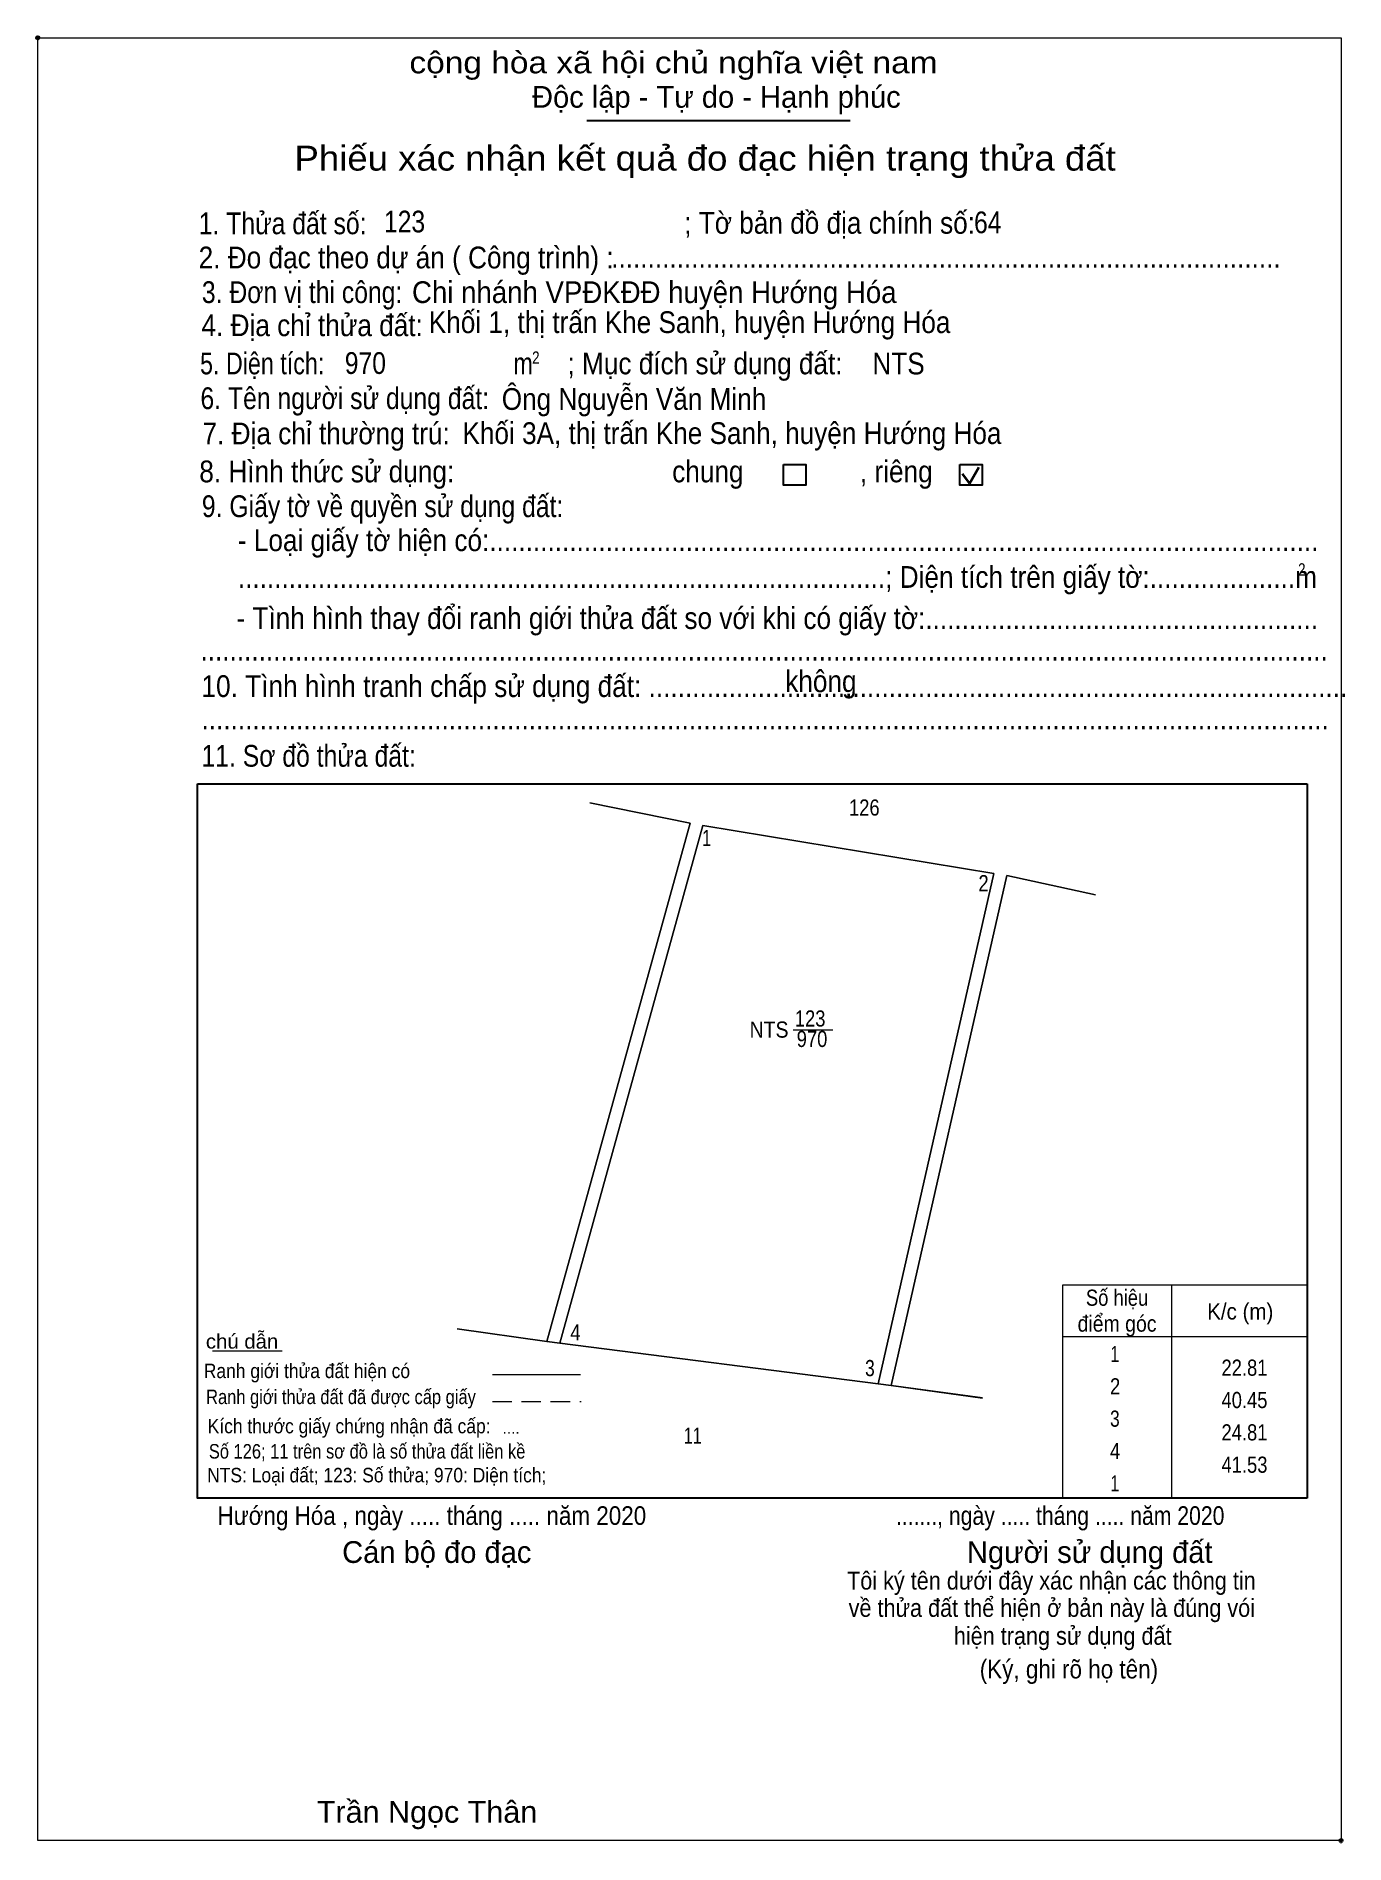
# Model space of a CAD drawing. Header units: metres. Extents: x 551045 to 551490, y 1840357 to 1840507.
# Drawn here: x 551389.1 to 551490.3, y 1840367.1 to 1840506.8 of the extents above; entities that cross this region are included whole.
import ezdxf
from ezdxf.enums import TextEntityAlignment as Align

# ---------------------------------------------------------------- set-up
doc = ezdxf.new("R2010")
doc.units = ezdxf.units.M
doc.header["$LTSCALE"] = 0.5
doc.header["$PDMODE"] = 32
doc.header["$PDSIZE"] = 0.25
doc.linetypes.add('MEDIUM_DASHED', pattern=[4.5, 3, -1.5])
for name, color, linetype, lineweight in [('1', 7, 'Continuous', 13), ('10', 7, 'Continuous', 13), ('17', 7, 'Continuous', 13), ('2', 7, 'Continuous', 25), ('6', 7, 'Continuous', 13), ('63', 7, 'Continuous', 13)]:
    doc.layers.add(name, color=color, linetype=linetype, lineweight=lineweight)

msp = doc.modelspace()

# ---------------------------------------------------------------- texts
at = {"layer": '1'}
for s, width, p in [('123', 0.85, (551448.905, 1840430.27)), ('NTS', 0.9, (551445.73, 1840429.41)), ('970', 0.85, (551449.05, 1840428.69))]:
    msp.add_text(s, height=1.25, dxfattribs=dict(at, width=width)).set_placement(p, align=Align.CENTER)
at = {"layer": '2'}
for s, height, width, p in [('cộng hòa xã hội chủ nghĩa việt nam', 1.682, 1.15, (551417.92, 1840503.97)), ('1. Thửa đất số:', 1.682, 0.85, (551401.63, 1840491.53)), ('123', 1.68, 0.85, (551415.95, 1840491.67)), ('; Tờ bản đồ địa chính số:', 1.682, 0.9, (551439.17, 1840491.57)), ('64', 1.68, 0.85, (551461.58, 1840491.61)), ('2. Đo đạc theo dự án ( Công trình) : ', 1.683, 0.9, (551401.62, 1840488.89)), ('............................................................................................', 1.683, 0.9, (551433.52, 1840488.95)), ('3. Đơn vị thi công:', 1.683, 0.85, (551401.87, 1840486.21)), ('Chi nhánh VPĐKĐĐ huyện Hướng Hóa', 1.68, 0.95, (551418.12, 1840486.21)), ('Khối 1, thị trấn Khe Sanh, huyện Hướng Hóa', 1.68, 0.9, (551419.42, 1840483.89)), ('4. Địa chỉ thửa đất:', 1.683, 0.9, (551401.84, 1840483.65)), ('5. Diện tích:', 1.683, 0.8, (551401.73, 1840480.7)), ('970', 1.68, 0.85, (551412.92, 1840480.73)), ('m', 1.682, 0.8, (551425.96, 1840480.7)), ('2', 0.961, 0.8, (551427.41, 1840481.51)), ('; Mục đích sử dụng đất:', 1.682, 0.9, (551430.14, 1840480.7)), ('NTS', 1.68, 0.9, (551453.72, 1840480.69)), ('Ông Nguyễn Văn Minh', 1.68, 0.9, (551425.06, 1840477.95)), ('6. Tên người sử dụng đất:', 1.683, 0.85, (551401.76, 1840478.01)), ('7. Địa chỉ thường trú:', 1.683, 0.9, (551401.92, 1840475.29)), ('Khối 3A, thị trấn Khe Sanh, huyện Hướng Hóa', 1.68, 0.9, (551422.02, 1840475.31)), ('8. Hình thức sử dụng:', 1.683, 0.9, (551401.67, 1840472.35)), ('chung                , riêng', 1.682, 0.9, (551438.24, 1840472.35)), ('9. Giấy tờ về quyền sử dụng đất:', 1.683, 0.85, (551401.87, 1840469.66)), ('     - Loại giấy tờ hiện có:..................................................................................................................', 1.682, 0.9, (551401.84, 1840467.03)), ('     .........................................................................................; Diện tích trên giấy tờ:....................m', 1.682, 0.9, (551401.84, 1840464.19)), ('2', 0.961, 0.8, (551486.64, 1840465.13)), ('     - Tình hình thay đổi ranh giới thửa đất so với khi có giấy tờ:......................................................', 1.682, 0.9, (551401.73, 1840461.01)), ('...........................................................................................................................................................', 1.682, 0.9, (551401.76, 1840458.57)), ('không', 1.682, 0.9, (551446.98, 1840456.13)), ('10. Tình hình tranh chấp sử dụng đất: ................................................................................................', 1.683, 0.9, (551401.84, 1840455.75)), ('...........................................................................................................................................................', 1.682, 0.9, (551401.84, 1840453.24)), ('11. Sơ đồ thửa đất:', 1.683, 0.85, (551401.84, 1840450.36)), ('Hướng Hóa , ngày ..... tháng ..... năm 2020', 1.441, 0.9, (551403.08, 1840391.74)), ('......., ngày ..... tháng ..... năm 2020', 1.441, 0.85, (551455.54, 1840391.74)), ('(Ký, ghi rõ họ tên)', 1.442, 0.9, (551462.02, 1840379.87)), ('Trần Ngọc Thân', 1.68, 1.05, (551410.76, 1840368.71))]:
    msp.add_text(s, height=height, dxfattribs=dict(at, width=width)).set_placement(p)
for s, p in [('Độc lập - Tự do - Hạnh phúc', (551427.4, 1840501.31)), ('Cán bộ đo đạc', (551412.72, 1840388.8)), ('Người sử dụng đất', (551461.03, 1840388.8))]:
    msp.add_text(s, height=1.682, dxfattribs=at).set_placement(p)
for s, height, width, p in [('Phiếu xác nhận kết quả đo đạc hiện trạng thửa đất', 1.922, 1.1, (551440.785, 1840496.45)), ('....', 0.935, 0.95, (551425.785, 1840398.79)), ('Tôi ký tên dưới đây xác nhận các thông tin', 1.39, 0.9, (551467.56, 1840386.74)), ('về thửa đất thể hiện ở bản này là đúng vói', 1.39, 0.9, (551467.595, 1840384.63)), ('hiện trạng sử dụng đất', 1.39, 0.9, (551468.435, 1840382.47))]:
    msp.add_text(s, height=height, dxfattribs=dict(at, width=width)).set_placement(p, align=Align.CENTER)
msp.add_text('.', height=0.481, dxfattribs=at).set_placement((551489.949, 1840367.08), align=Align.CENTER)
at = {"layer": '6'}
for s, width, p in [('chú dẫn', 1.05, (551402.18, 1840405.37)), ('Ranh giới thửa đất hiện có ', 0.9, (551402.02, 1840403.09)), ('Ranh giới thửa đất đã được cấp giấy', 0.85, (551402.2, 1840401.08)), ('Kích thước giấy chứng nhận đã cấp:', 0.9, (551402.32, 1840398.82)), ('Số 126; 11 trên sơ đồ là số thửa đất liền kề', 0.85, (551402.41, 1840396.87)), ('NTS: Loại đất; 123: Số thửa; 970: Diện tích;', 0.9, (551402.28, 1840395.03))]:
    msp.add_text(s, height=1.12, dxfattribs=dict(at, width=width)).set_placement(p)
at = {"layer": '63'}
for s, width, p in [('126', 0.85, (551453.095, 1840446.58)), ('Số hiệu', 0.85, (551472.64, 1840408.68)), ('K/c (m)', 0.95, (551482.165, 1840407.62)), ('điểm góc', 0.9, (551472.64, 1840406.68)), (' 1', 0.75, (551472.29, 1840404.33)), (' 2', 0.85, (551472.295, 1840401.83)), (' 3', 0.8, (551472.285, 1840399.33)), ('11', 0.75, (551439.825, 1840398.02)), (' 4', 0.85, (551472.29, 1840396.83)), (' 1', 0.75, (551472.29, 1840394.33))]:
    msp.add_text(s, height=1.25, dxfattribs=dict(at, width=width)).set_placement(p, align=Align.CENTER)
for s, width, p in [(' 1', 0.75, (551441.26, 1840444.23)), (' 2', 0.85, (551462.71, 1840440.73)), (' 4', 0.85, (551431.15, 1840406)), (' 3', 0.8, (551453.9, 1840403.24)), ('22.81', 0.85, (551484.27, 1840403.27)), ('40.45', 0.85, (551484.27, 1840400.77)), ('24.81', 0.85, (551484.27, 1840398.27)), ('41.53', 0.85, (551484.27, 1840395.77))]:
    msp.add_text(s, height=1.25, dxfattribs=dict(at, width=width)).set_placement(p, align=Align.RIGHT)

# ---------------------------------------------------------------- linework, layer by layer
at = {"layer": '1'}
msp.add_line((551464.11, 1840441.94), (551470.97, 1840440.45), dxfattribs=at)
for points in [[(551431.87, 1840447.58), (551439.63, 1840446), (551428.55, 1840405.92), (551421.61, 1840406.89)], [(551470.97, 1840440.45), (551464.11, 1840441.94), (551455.16, 1840402.52), (551454.16, 1840402.65), (551463.11, 1840442.1), (551440.61, 1840445.82), (551429.55, 1840405.79), (551428.55, 1840405.92), (551439.63, 1840446), (551431.87, 1840447.58)], [(551462.23, 1840401.56), (551455.16, 1840402.52), (551464.11, 1840441.94), (551470.97, 1840440.45)]]:
    msp.add_lwpolyline(points, dxfattribs=at)
msp.add_lwpolyline([(551440.61, 1840445.82), (551463.11, 1840442.1), (551454.16, 1840402.65), (551429.55, 1840405.79)], close=True, dxfattribs=at)
at = {"layer": '10'}
for p, q in [((551439.63, 1840446), (551431.87, 1840447.58)), ((551439.63, 1840446), (551428.55, 1840405.92)), ((551440.61, 1840445.82), (551429.55, 1840405.79)), ((551463.11, 1840442.1), (551440.61, 1840445.82)), ((551455.16, 1840402.52), (551464.11, 1840441.94)), ((551421.61, 1840406.89), (551428.55, 1840405.92)), ((551428.55, 1840405.92), (551429.55, 1840405.79)), ((551429.55, 1840405.79), (551454.16, 1840402.65)), ((551454.16, 1840402.65), (551455.16, 1840402.52)), ((551455.16, 1840402.52), (551462.23, 1840401.55))]:
    msp.add_line(p, q, dxfattribs=at)
at = {"layer": '17'}
msp.add_line((551402.68, 1840405.21), (551408.08, 1840405.21), dxfattribs=at)
at = {"layer": '2'}
for p, q in [((551431.63, 1840500.33), (551452.01, 1840500.33)), ((551401.54, 1840449.03), (551487.34, 1840449.03)), ((551487.34, 1840449.03), (551487.34, 1840393.8))]:
    msp.add_line(p, q, dxfattribs=at)
at = {"layer": '2', "lineweight": 35}
for p, q in [((551461.24, 1840472.27), (551461.94, 1840473.52)), ((551460.66, 1840473.01), (551461.24, 1840472.27))]:
    msp.add_line(p, q, dxfattribs=at)
at = {"layer": '2', "lineweight": 13}
msp.add_lwpolyline([(551389.18, 1840506.72), (551489.97, 1840506.72), (551489.97, 1840367.33), (551389.18, 1840367.33)], close=True, dxfattribs=at)
at = {"layer": '2'}
for points in [[(551446.85, 1840473.73), (551448.58, 1840473.73), (551448.58, 1840472.12), (551446.85, 1840472.12)], [(551460.47, 1840473.73), (551462.2, 1840473.73), (551462.2, 1840472.12), (551460.47, 1840472.12)]]:
    msp.add_lwpolyline(points, close=True, dxfattribs=at)
msp.add_lwpolyline([(551487.34, 1840393.8), (551401.54, 1840393.8), (551401.54, 1840449.03)], dxfattribs=at)
for p in [(551389.18, 1840506.72), (551489.96, 1840367.33)]:
    msp.add_point(p, dxfattribs=at)
at = {"layer": '6'}
msp.add_line((551424.34, 1840403.37), (551431.16, 1840403.37), dxfattribs=at)
at = {"layer": '6', "linetype": 'MEDIUM_DASHED'}
msp.add_line((551424.34, 1840401.28), (551431.19, 1840401.28), dxfattribs=at)
at = {"layer": '63'}
for p, q in [((551447.59, 1840430.02), (551450.66, 1840430.02)), ((551476.84, 1840410.3), (551476.84, 1840393.8)), ((551487.34, 1840410.3), (551487.34, 1840393.8)), ((551468.44, 1840406.3), (551487.34, 1840406.3))]:
    msp.add_line(p, q, dxfattribs=at)
msp.add_lwpolyline([(551487.34, 1840393.8), (551468.44, 1840393.8), (551468.44, 1840410.3), (551487.34, 1840410.3)], dxfattribs=at)

msp.set_redraw_order([(e.dxf.handle, doc.entitydb.next_handle()) for e in msp.query("TEXT MTEXT ATTDEF DIMENSION ARC_DIMENSION")])  # texts and dimensions are drawn at this point

doc.saveas('drawing.dxf')
